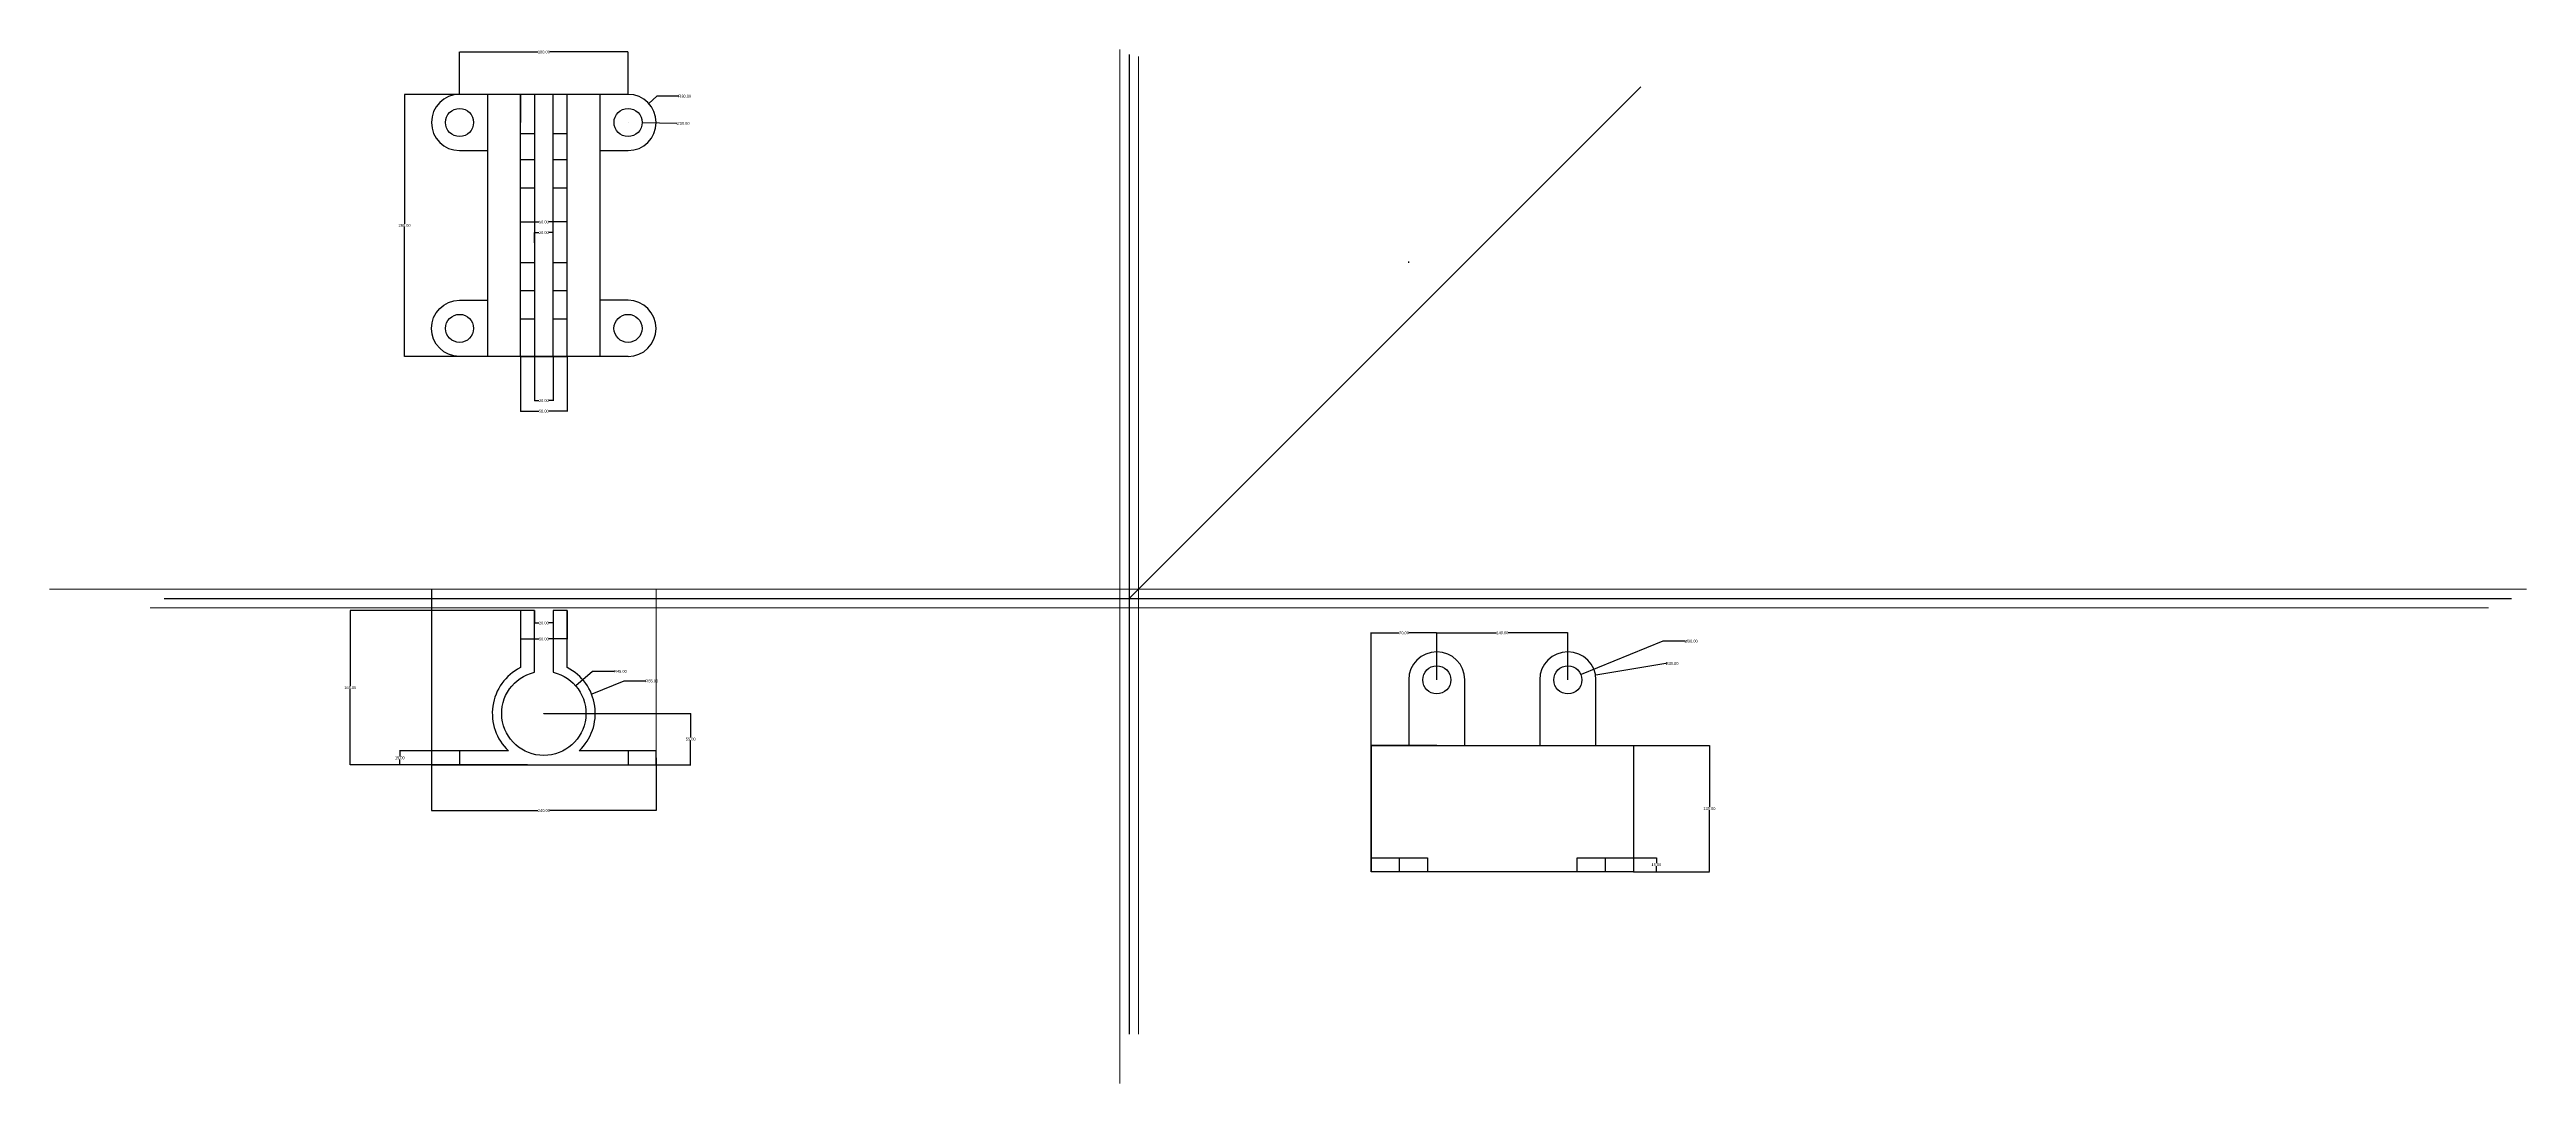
# Model space of a CAD drawing. Header units: millimetres. Extents: x -6852 to 59965, y -10230 to 31776.
# Drawn here: x 4856 to 7501, y -593 to 512 of the extents above; entities that cross this region are included whole.
import ezdxf

# ---------------------------------------------------------------- set-up
doc = ezdxf.new("R2010")
doc.units = ezdxf.units.MM
doc.header["$MEASUREMENT"] = 0
doc.layers.add('Dimension Line', color=53, linetype='Continuous', lineweight=15)
doc.layers.add('Object line', color=7, linetype='Continuous', lineweight=25)
doc.layers.add('Layer2', color=7, linetype='Continuous', lineweight=25, plot=False)
doc.layers.add('Projection Line', color=7, linetype='Continuous', lineweight=9, transparency=0.75)
doc.styles.get("Standard").update_dxf_attribs({"font": 'arial.ttf'})
doc.dimstyles.get("Standard").update_dxf_attribs({"dimtxt": 3, "dimasz": 0.18, "dimexe": 0.18, "dimexo": 0.0625, "dimgap": 0.09, "dimtad": 0, "dimtih": 1, "dimtoh": 1, "dimzin": 0, "dimdsep": 46, "dimtxsty": 'Standard', "dimcen": 0.09, "dimadec": 0, "dimazin": 0, "dimtfac": 1, "dimtofl": 0, "dimtmove": 0, "dimatfit": 3, "dimfxl": 1, "dimtolj": 1, "dimtzin": 0, "dimarcsym": 0})

# ---------------------------------------------------------------- blocks, each defined once
blk = doc.blocks.new('*D69')
at = {"layer": 'Defpoints', "color": 0, "transparency": 16777216}
for p in [(5293.6, 509.6), (5293.6, 464.3), (5473.6, 464.3)]:
    blk.add_point(p, dxfattribs=at)
at = {"layer": 'Object line', "color": 0, "lineweight": -2, "transparency": 16777216}
for p, q in [((5293.6, 464.3), (5293.6, 509.8)), ((5293.7, 509.6), (5377.4, 509.6)), ((5473.4, 509.6), (5389.7, 509.6)), ((5473.6, 464.3), (5473.6, 509.8))]:
    blk.add_line(p, q, dxfattribs=at)
at = {"layer": 'Object line', "color": 0, "transparency": 16777216}
for points in [[(5293.7, 509.6), (5293.7, 509.6), (5293.6, 509.6)], [(5473.4, 509.6), (5473.4, 509.6), (5473.6, 509.6)]]:
    blk.add_solid(points, dxfattribs=at)
at = {"layer": 'Object line', "color": 0, "transparency": 16777216, "insert": (5383.6, 509.6), "char_height": 3, "attachment_point": 5}
blk.add_mtext('\\A1;180.00', dxfattribs=at)
blk = doc.blocks.new('*D70')
at = {"layer": 'Defpoints', "color": 0, "transparency": 16777216}
for p in [(5434.6, -176.5), (5383.6, -197.1)]:
    blk.add_point(p, dxfattribs=at)
at = {"layer": 'Object line', "color": 0, "lineweight": -2, "transparency": 16777216}
for p, q in [((5469.2, -162.5), (5434.7, -176.4)), ((5492.3, -162.5), (5469.2, -162.5)), ((5383.5, -197.1), (5383.6, -197.1)), ((5383.6, -197.2), (5383.6, -197))]:
    blk.add_line(p, q, dxfattribs=at)
at = {"layer": 'Object line', "color": 0, "transparency": 16777216}
blk.add_solid([(5434.7, -176.4), (5434.7, -176.5), (5434.6, -176.5)], dxfattribs=at)
at = {"layer": 'Object line', "color": 0, "transparency": 16777216, "insert": (5498.9, -162.5), "char_height": 3, "attachment_point": 5}
blk.add_mtext('\\A1;R55.00', dxfattribs=at)
blk = doc.blocks.new('*D71')
at = {"layer": 'Defpoints', "color": 0, "transparency": 16777216}
for p in [(5383.6, -197.1), (5383.6, -252.1), (5540.4, -252.1)]:
    blk.add_point(p, dxfattribs=at)
at = {"layer": 'Object line', "color": 0, "lineweight": -2, "transparency": 16777216}
for p, q in [((5383.6, -197.1), (5540.6, -197.1)), ((5540.4, -197.3), (5540.4, -223)), ((5540.4, -251.9), (5540.4, -226.2)), ((5383.6, -252.1), (5540.6, -252.1))]:
    blk.add_line(p, q, dxfattribs=at)
at = {"layer": 'Object line', "color": 0, "transparency": 16777216}
for points in [[(5540.4, -197.3), (5540.5, -197.3), (5540.4, -197.1)], [(5540.4, -251.9), (5540.5, -251.9), (5540.4, -252.1)]]:
    blk.add_solid(points, dxfattribs=at)
at = {"layer": 'Object line', "color": 0, "transparency": 16777216, "insert": (5540.4, -224.6), "char_height": 3, "attachment_point": 5}
blk.add_mtext('\\A1;55.00', dxfattribs=at)
blk = doc.blocks.new('*D72')
at = {"layer": 'Defpoints', "color": 0, "transparency": 16777216}
for p in [(5263.6, -237.1), (5229.7, -252.1), (5263.6, -252.1)]:
    blk.add_point(p, dxfattribs=at)
at = {"layer": 'Object line', "color": 0, "lineweight": -2, "transparency": 16777216}
for p, q in [((5263.5, -237.1), (5229.5, -237.1)), ((5229.7, -237.3), (5229.7, -243)), ((5263.5, -252.1), (5229.5, -252.1)), ((5229.7, -251.9), (5229.7, -246.2))]:
    blk.add_line(p, q, dxfattribs=at)
at = {"layer": 'Object line', "color": 0, "transparency": 16777216}
for points in [[(5229.6, -237.3), (5229.7, -237.3), (5229.7, -237.1)], [(5229.6, -251.9), (5229.7, -251.9), (5229.7, -252.1)]]:
    blk.add_solid(points, dxfattribs=at)
at = {"layer": 'Object line', "color": 0, "transparency": 16777216, "insert": (5229.7, -244.6), "char_height": 3, "attachment_point": 5}
blk.add_mtext('\\A1;15.00', dxfattribs=at)
blk = doc.blocks.new('*D73')
at = {"layer": 'Defpoints', "color": 0, "transparency": 16777216}
for p in [(5373.6, -87.1), (5393.6, -87.1), (5393.6, -100.5)]:
    blk.add_point(p, dxfattribs=at)
at = {"layer": 'Object line', "color": 0, "lineweight": -2, "transparency": 16777216}
for p, q in [((5373.6, -87.1), (5373.6, -100.7)), ((5373.7, -100.5), (5378.4, -100.5)), ((5393.4, -100.5), (5388.7, -100.5)), ((5393.6, -87.1), (5393.6, -100.7))]:
    blk.add_line(p, q, dxfattribs=at)
at = {"layer": 'Object line', "color": 0, "transparency": 16777216}
for points in [[(5373.7, -100.5), (5373.7, -100.5), (5373.6, -100.5)], [(5393.4, -100.5), (5393.4, -100.5), (5393.6, -100.5)]]:
    blk.add_solid(points, dxfattribs=at)
at = {"layer": 'Object line', "color": 0, "transparency": 16777216, "insert": (5383.6, -100.5), "char_height": 3, "attachment_point": 5}
blk.add_mtext('\\A1;20.00', dxfattribs=at)
blk = doc.blocks.new('*D74')
at = {"layer": 'Defpoints', "color": 0, "transparency": 16777216}
for p in [(5358.6, -87.1), (5408.6, -87.1), (5408.6, -117.6)]:
    blk.add_point(p, dxfattribs=at)
at = {"layer": 'Object line', "color": 0, "lineweight": -2, "transparency": 16777216}
for p, q in [((5358.6, -87.1), (5358.6, -117.8)), ((5408.6, -87.1), (5408.6, -117.8)), ((5358.7, -117.6), (5378.4, -117.6)), ((5408.4, -117.6), (5388.7, -117.6))]:
    blk.add_line(p, q, dxfattribs=at)
at = {"layer": 'Object line', "color": 0, "transparency": 16777216}
for points in [[(5358.7, -117.5), (5358.7, -117.6), (5358.6, -117.6)], [(5408.4, -117.5), (5408.4, -117.6), (5408.6, -117.6)]]:
    blk.add_solid(points, dxfattribs=at)
at = {"layer": 'Object line', "color": 0, "transparency": 16777216, "insert": (5383.6, -117.6), "char_height": 3, "attachment_point": 5}
blk.add_mtext('\\A1;50.00', dxfattribs=at)
blk = doc.blocks.new('*D75')
at = {"layer": 'Defpoints', "color": 0, "transparency": 16777216}
for p in [(6547.3, -231.3), (6547.3, -366.3), (6628.5, -366.3)]:
    blk.add_point(p, dxfattribs=at)
at = {"layer": 'Dimension Line', "color": 0, "lineweight": -2, "transparency": 16777216}
for p, q in [((6547.4, -231.3), (6628.7, -231.3)), ((6628.5, -231.5), (6628.5, -297.2)), ((6628.5, -366.1), (6628.5, -300.4)), ((6547.4, -366.3), (6628.7, -366.3))]:
    blk.add_line(p, q, dxfattribs=at)
at = {"layer": 'Dimension Line', "color": 0, "transparency": 16777216}
for points in [[(6628.5, -231.5), (6628.6, -231.5), (6628.5, -231.3)], [(6628.5, -366.1), (6628.6, -366.1), (6628.5, -366.3)]]:
    blk.add_solid(points, dxfattribs=at)
at = {"layer": 'Dimension Line', "color": 0, "transparency": 16777216, "insert": (6628.5, -298.8), "char_height": 3, "attachment_point": 5}
blk.add_mtext('\\A1;135.00', dxfattribs=at)
blk = doc.blocks.new('*D76')
at = {"layer": 'Defpoints', "color": 0, "transparency": 16777216}
for p in [(6506.9, -156.4), (6477.3, -161.3)]:
    blk.add_point(p, dxfattribs=at)
at = {"layer": 'Dimension Line', "color": 0, "lineweight": -2, "transparency": 16777216}
for p, q in [((6582.1, -143.8), (6507.1, -156.3)), ((6477.2, -161.3), (6477.4, -161.3)), ((6477.3, -161.4), (6477.3, -161.2))]:
    blk.add_line(p, q, dxfattribs=at)
at = {"layer": 'Dimension Line', "color": 0, "transparency": 16777216}
blk.add_solid([(6507.1, -156.3), (6507.1, -156.4), (6506.9, -156.4)], dxfattribs=at)
at = {"layer": 'Dimension Line', "color": 0, "transparency": 16777216, "insert": (6588.7, -143.8), "char_height": 3, "attachment_point": 5}
blk.add_mtext('\\A1;R30.00', dxfattribs=at)
blk = doc.blocks.new('*D77')
at = {"layer": 'Defpoints', "color": 0, "transparency": 16777216}
for p in [(6491.2, -155.7), (6463.4, -167)]:
    blk.add_point(p, dxfattribs=at)
at = {"layer": 'Dimension Line', "color": 0, "lineweight": -2, "transparency": 16777216}
for p, q in [((6578.7, -120), (6491.4, -155.6)), ((6602.3, -120), (6578.7, -120)), ((6477.2, -161.3), (6477.4, -161.3)), ((6477.3, -161.4), (6477.3, -161.2))]:
    blk.add_line(p, q, dxfattribs=at)
at = {"layer": 'Dimension Line', "color": 0, "transparency": 16777216}
blk.add_solid([(6491.4, -155.6), (6491.4, -155.6), (6491.2, -155.7)], dxfattribs=at)
at = {"layer": 'Dimension Line', "color": 0, "transparency": 16777216, "insert": (6609.1, -120), "char_height": 3, "attachment_point": 5}
blk.add_mtext('\\A1;∅30.00', dxfattribs=at)
blk = doc.blocks.new('*D78')
at = {"layer": 'Defpoints', "color": 0, "transparency": 16777216}
for p in [(6477.3, -111), (6337.3, -161.3), (6477.3, -161.3)]:
    blk.add_point(p, dxfattribs=at)
at = {"layer": 'Dimension Line', "color": 0, "lineweight": -2, "transparency": 16777216}
for p, q in [((6337.3, -161.2), (6337.3, -110.8)), ((6337.5, -111), (6401.1, -111)), ((6477.1, -111), (6413.5, -111)), ((6477.3, -161.2), (6477.3, -110.8))]:
    blk.add_line(p, q, dxfattribs=at)
at = {"layer": 'Dimension Line', "color": 0, "transparency": 16777216}
for points in [[(6337.5, -111), (6337.5, -111), (6337.3, -111)], [(6477.1, -111), (6477.1, -111), (6477.3, -111)]]:
    blk.add_solid(points, dxfattribs=at)
at = {"layer": 'Dimension Line', "color": 0, "transparency": 16777216, "insert": (6407.3, -111), "char_height": 3, "attachment_point": 5}
blk.add_mtext('\\A1;140.00', dxfattribs=at)
blk = doc.blocks.new('*D79')
at = {"layer": 'Defpoints', "color": 0, "transparency": 16777216}
for p in [(6337.3, -111), (6337.3, -161.3), (6267.3, -231.3)]:
    blk.add_point(p, dxfattribs=at)
at = {"layer": 'Dimension Line', "color": 0, "lineweight": -2, "transparency": 16777216}
for p, q in [((6267.3, -231.2), (6267.3, -110.8)), ((6267.5, -111), (6297.2, -111)), ((6337.1, -111), (6307.4, -111)), ((6337.3, -161.2), (6337.3, -110.8))]:
    blk.add_line(p, q, dxfattribs=at)
at = {"layer": 'Dimension Line', "color": 0, "transparency": 16777216}
for points in [[(6267.5, -110.9), (6267.5, -111), (6267.3, -111)], [(6337.1, -110.9), (6337.1, -111), (6337.3, -111)]]:
    blk.add_solid(points, dxfattribs=at)
at = {"layer": 'Dimension Line', "color": 0, "transparency": 16777216, "insert": (6302.3, -111), "char_height": 3, "attachment_point": 5}
blk.add_mtext('\\A1;70.00', dxfattribs=at)
blk = doc.blocks.new('*D80')
at = {"layer": 'Defpoints', "color": 0, "transparency": 16777216}
for p in [(6547.3, -351.3), (6547.3, -366.3), (6571.9, -366.3)]:
    blk.add_point(p, dxfattribs=at)
at = {"layer": 'Object line', "color": 0, "lineweight": -2, "transparency": 16777216}
for p, q in [((6547.4, -351.3), (6572.1, -351.3)), ((6547.4, -366.3), (6572.1, -366.3)), ((6571.9, -351.5), (6571.9, -357.2)), ((6571.9, -366.1), (6571.9, -360.4))]:
    blk.add_line(p, q, dxfattribs=at)
at = {"layer": 'Object line', "color": 0, "transparency": 16777216}
for points in [[(6571.9, -351.5), (6572, -351.5), (6571.9, -351.3)], [(6571.9, -366.1), (6572, -366.1), (6571.9, -366.3)]]:
    blk.add_solid(points, dxfattribs=at)
at = {"layer": 'Object line', "color": 0, "transparency": 16777216, "insert": (6571.9, -358.8), "char_height": 3, "attachment_point": 5}
blk.add_mtext('\\A1;15.00', dxfattribs=at)
blk = doc.blocks.new('*D81')
at = {"layer": 'Defpoints', "color": 0, "transparency": 16777216}
for p in [(5358.6, 184.3), (5408.6, 184.3), (5408.6, 125.8)]:
    blk.add_point(p, dxfattribs=at)
at = {"layer": 'Layer2', "color": 0, "lineweight": -2, "transparency": 16777216}
for p, q in [((5358.6, 184.2), (5358.6, 125.6)), ((5408.6, 184.2), (5408.6, 125.6)), ((5358.7, 125.8), (5378.4, 125.8)), ((5408.4, 125.8), (5388.7, 125.8))]:
    blk.add_line(p, q, dxfattribs=at)
at = {"layer": 'Layer2', "color": 0, "transparency": 16777216}
for points in [[(5358.7, 125.8), (5358.7, 125.8), (5358.6, 125.8)], [(5408.4, 125.8), (5408.4, 125.8), (5408.6, 125.8)]]:
    blk.add_solid(points, dxfattribs=at)
at = {"layer": 'Layer2', "color": 0, "transparency": 16777216, "insert": (5383.6, 125.8), "char_height": 3, "attachment_point": 5}
blk.add_mtext('\\A1;50.00', dxfattribs=at)
blk = doc.blocks.new('*D82')
at = {"layer": 'Defpoints', "color": 0, "transparency": 16777216}
for p in [(5373.6, 184.3), (5393.6, 184.3), (5393.6, 137.1)]:
    blk.add_point(p, dxfattribs=at)
at = {"layer": 'Layer2', "color": 0, "lineweight": -2, "transparency": 16777216}
for p, q in [((5373.6, 184.2), (5373.6, 137)), ((5393.6, 184.2), (5393.6, 137)), ((5373.7, 137.1), (5378.4, 137.1)), ((5393.4, 137.1), (5388.7, 137.1))]:
    blk.add_line(p, q, dxfattribs=at)
at = {"layer": 'Layer2', "color": 0, "transparency": 16777216}
for points in [[(5373.7, 137.2), (5373.7, 137.1), (5373.6, 137.1)], [(5393.4, 137.2), (5393.4, 137.1), (5393.6, 137.1)]]:
    blk.add_solid(points, dxfattribs=at)
at = {"layer": 'Layer2', "color": 0, "transparency": 16777216, "insert": (5383.6, 137.1), "char_height": 3, "attachment_point": 5}
blk.add_mtext('\\A1;20.00', dxfattribs=at)
blk = doc.blocks.new('*D83')
at = {"layer": 'Defpoints', "color": 0, "transparency": 16777216}
for p in [(5327.8, 464.3), (5234.8, 184.3), (5327.8, 184.3)]:
    blk.add_point(p, dxfattribs=at)
at = {"layer": 'Layer2', "color": 0, "lineweight": -2, "transparency": 16777216}
for p, q in [((5327.8, 464.3), (5234.7, 464.3)), ((5234.8, 464.1), (5234.8, 325.9)), ((5234.8, 184.4), (5234.8, 322.6)), ((5327.8, 184.3), (5234.7, 184.3))]:
    blk.add_line(p, q, dxfattribs=at)
at = {"layer": 'Layer2', "color": 0, "transparency": 16777216}
for points in [[(5234.8, 464.1), (5234.9, 464.1), (5234.8, 464.3)], [(5234.8, 184.4), (5234.9, 184.4), (5234.8, 184.3)]]:
    blk.add_solid(points, dxfattribs=at)
at = {"layer": 'Layer2', "color": 0, "transparency": 16777216, "insert": (5234.8, 324.3), "char_height": 3, "attachment_point": 5}
blk.add_mtext('\\A1;280.00', dxfattribs=at)
blk = doc.blocks.new('*D90')
at = {"layer": 'Defpoints', "color": 0, "transparency": 16777216}
for p in [(5495.7, 454.5), (5473.6, 434.3)]:
    blk.add_point(p, dxfattribs=at)
at = {"layer": 'Object line', "color": 0, "lineweight": -2, "transparency": 16777216}
for p, q in [((5504.4, 462.4), (5495.9, 454.6)), ((5527.5, 462.4), (5504.4, 462.4)), ((5473.5, 434.3), (5473.6, 434.3)), ((5473.6, 434.2), (5473.6, 434.4))]:
    blk.add_line(p, q, dxfattribs=at)
at = {"layer": 'Object line', "color": 0, "transparency": 16777216}
blk.add_solid([(5495.8, 454.6), (5495.9, 454.6), (5495.7, 454.5)], dxfattribs=at)
at = {"layer": 'Object line', "color": 0, "transparency": 16777216, "insert": (5534.1, 462.4), "char_height": 3, "attachment_point": 5}
blk.add_mtext('\\A1;R30.00', dxfattribs=at)
blk = doc.blocks.new('*D91')
at = {"layer": 'Defpoints', "color": 0, "transparency": 16777216}
for p in [(5458.6, 434.6), (5488.5, 434)]:
    blk.add_point(p, dxfattribs=at)
at = {"layer": 'Object line', "color": 0, "lineweight": -2, "transparency": 16777216}
for p, q in [((5473.5, 434.3), (5473.6, 434.3)), ((5473.6, 434.2), (5473.6, 434.4)), ((5525.5, 433.2), (5488.7, 434))]:
    blk.add_line(p, q, dxfattribs=at)
at = {"layer": 'Object line', "color": 0, "transparency": 16777216}
blk.add_solid([(5488.7, 434), (5488.7, 433.9), (5488.5, 434)], dxfattribs=at)
at = {"layer": 'Object line', "color": 0, "transparency": 16777216, "insert": (5532.3, 433.2), "char_height": 3, "attachment_point": 5}
blk.add_mtext('\\A1;∅30.00', dxfattribs=at)
blk = doc.blocks.new('*D92')
at = {"layer": 'Defpoints', "color": 0, "transparency": 16777216}
for p in [(5408.6, 328), (5358.6, 312.1), (5408.6, 312.1)]:
    blk.add_point(p, dxfattribs=at)
at = {"layer": 'Object line', "color": 0, "lineweight": -2, "transparency": 16777216}
for p, q in [((5358.6, 312.1), (5358.6, 328.2)), ((5358.7, 328), (5378.4, 328)), ((5408.4, 328), (5388.7, 328)), ((5408.6, 312.1), (5408.6, 328.2))]:
    blk.add_line(p, q, dxfattribs=at)
at = {"layer": 'Object line', "color": 0, "transparency": 16777216}
for points in [[(5358.7, 328), (5358.7, 328), (5358.6, 328)], [(5408.4, 328), (5408.4, 328), (5408.6, 328)]]:
    blk.add_solid(points, dxfattribs=at)
at = {"layer": 'Object line', "color": 0, "transparency": 16777216, "insert": (5383.6, 328), "char_height": 3, "attachment_point": 5}
blk.add_mtext('\\A1;50.00', dxfattribs=at)
blk = doc.blocks.new('*D93')
at = {"layer": 'Defpoints', "color": 0, "transparency": 16777216}
for p in [(5373.6, 305.5), (5393.6, 316.6), (5393.6, 305.5)]:
    blk.add_point(p, dxfattribs=at)
at = {"layer": 'Object line', "color": 0, "lineweight": -2, "transparency": 16777216}
for p, q in [((5373.6, 305.6), (5373.6, 316.8)), ((5373.7, 316.6), (5378.4, 316.6)), ((5393.4, 316.6), (5388.7, 316.6)), ((5393.6, 305.6), (5393.6, 316.8))]:
    blk.add_line(p, q, dxfattribs=at)
at = {"layer": 'Object line', "color": 0, "transparency": 16777216}
for points in [[(5373.7, 316.7), (5373.7, 316.6), (5373.6, 316.6)], [(5393.4, 316.7), (5393.4, 316.6), (5393.6, 316.6)]]:
    blk.add_solid(points, dxfattribs=at)
at = {"layer": 'Object line', "color": 0, "transparency": 16777216, "insert": (5383.6, 316.6), "char_height": 3, "attachment_point": 5}
blk.add_mtext('\\A1;20.00', dxfattribs=at)
blk = doc.blocks.new('*D94')
at = {"layer": 'Defpoints', "color": 0, "transparency": 16777216}
for p in [(5417.7, -167.7), (5383.6, -197.1)]:
    blk.add_point(p, dxfattribs=at)
at = {"layer": 'Object line', "color": 0, "lineweight": -2, "transparency": 16777216}
for p, q in [((5435.7, -152.2), (5417.8, -167.6)), ((5458.8, -152.2), (5435.7, -152.2)), ((5383.5, -197.1), (5383.6, -197.1)), ((5383.6, -197.2), (5383.6, -197))]:
    blk.add_line(p, q, dxfattribs=at)
at = {"layer": 'Object line', "color": 0, "transparency": 16777216}
blk.add_solid([(5417.8, -167.6), (5417.8, -167.6), (5417.7, -167.7)], dxfattribs=at)
at = {"layer": 'Object line', "color": 0, "transparency": 16777216, "insert": (5465.4, -152.2), "char_height": 3, "attachment_point": 5}
blk.add_mtext('\\A1;R45.00', dxfattribs=at)
blk = doc.blocks.new('*D95')
at = {"layer": 'Defpoints', "color": 0, "transparency": 16777216}
for p in [(5263.6, -244.6), (5503.6, -244.6), (5503.6, -300.9)]:
    blk.add_point(p, dxfattribs=at)
at = {"layer": 'Object line', "color": 0, "lineweight": -2, "transparency": 16777216}
for p, q in [((5263.6, -244.6), (5263.6, -301)), ((5503.6, -244.6), (5503.6, -301)), ((5263.7, -300.9), (5377.2, -300.9)), ((5503.4, -300.9), (5389.9, -300.9))]:
    blk.add_line(p, q, dxfattribs=at)
at = {"layer": 'Object line', "color": 0, "transparency": 16777216}
for points in [[(5263.7, -300.8), (5263.7, -300.9), (5263.6, -300.9)], [(5503.4, -300.8), (5503.4, -300.9), (5503.6, -300.9)]]:
    blk.add_solid(points, dxfattribs=at)
at = {"layer": 'Object line', "color": 0, "transparency": 16777216, "insert": (5383.6, -300.9), "char_height": 3, "attachment_point": 5}
blk.add_mtext('\\A1;240.00', dxfattribs=at)
blk = doc.blocks.new('*D96')
at = {"layer": 'Defpoints', "color": 0, "transparency": 16777216}
for p in [(5366.1, -87.1), (5176.8, -252.1), (5366.1, -252.1)]:
    blk.add_point(p, dxfattribs=at)
at = {"layer": 'Object line', "color": 0, "lineweight": -2, "transparency": 16777216}
for p, q in [((5366, -87.1), (5176.6, -87.1)), ((5176.8, -87.3), (5176.8, -168)), ((5176.8, -251.9), (5176.8, -171.2)), ((5366, -252.1), (5176.6, -252.1))]:
    blk.add_line(p, q, dxfattribs=at)
at = {"layer": 'Object line', "color": 0, "transparency": 16777216}
for points in [[(5176.7, -87.3), (5176.8, -87.3), (5176.8, -87.1)], [(5176.7, -251.9), (5176.8, -251.9), (5176.8, -252.1)]]:
    blk.add_solid(points, dxfattribs=at)
at = {"layer": 'Object line', "color": 0, "transparency": 16777216, "insert": (5176.8, -169.6), "char_height": 3, "attachment_point": 5}
blk.add_mtext('\\A1;165.00', dxfattribs=at)

msp = doc.modelspace()

# ---------------------------------------------------------------- linework, layer by layer
for p, q in [((6008.838, 506.945), (6008.838, -539.805)), ((4978.211, -74.205), (7485.05, -74.205))]:
    msp.add_line(p, q)
at = {"layer": 'Layer2'}
for p, q in [((5373.552, 422.052), (5358.552, 422.052)), ((5408.552, 422.052), (5393.552, 422.052)), ((5373.552, 364.265), (5358.552, 364.265)), ((5408.552, 364.265), (5393.552, 364.265)), ((5373.552, 284.265), (5358.552, 284.265)), ((5408.552, 284.265), (5393.552, 284.265)), ((6307.308, 284.265), (6307.308, 285.606)), ((5373.552, 224.265), (5358.552, 224.265)), ((5408.552, 224.265), (5393.552, 224.265)), ((6297.308, -351.309), (6297.308, -366.309)), ((6517.308, -351.309), (6517.308, -366.309))]:
    msp.add_line(p, q, dxfattribs=at)
msp.add_lwpolyline([(6337.308, -231.309), (6267.308, -231.309), (6547.308, -231.309), (6547.308, -366.309), (6267.308, -366.309), (6267.308, -231.309), (6267.308, -366.309), (6267.308, -351.309), (6327.308, -351.309), (6327.308, -366.309)], dxfattribs=at)
at = {"layer": 'Object line'}
for p, q in [((5323.552, 464.265), (5323.552, 184.265)), ((5443.552, 464.265), (5443.552, 184.265)), ((5373.552, 394.265), (5358.552, 394.265)), ((5408.552, 394.265), (5393.552, 394.265)), ((5373.552, 254.265), (5358.552, 254.265)), ((5408.552, 254.265), (5393.552, 254.265)), ((5293.552, -237.073), (5293.552, -252.073)), ((5473.52, -237.073), (5473.52, -252.073))]:
    msp.add_line(p, q, dxfattribs=at)
for points in [[(5443.552, 404.265), (5473.552, 404.265, 1), (5473.552, 464.265), (5293.552, 464.265, 1), (5293.552, 404.265), (5323.552, 404.265)], [(5473.552, 184.265), (5293.552, 184.265, -1), (5293.552, 244.265), (5323.552, 244.265)], [(5473.52, 184.265, 1), (5473.52, 244.265), (5443.552, 244.265)], [(5263.552, -64.205), (5263.552, -252.073), (5503.552, -252.073), (5503.552, -237.073), (5421.301, -237.073, 0.5184756), (5408.552, -148.083), (5408.552, -87.073), (5393.552, -87.073), (5393.552, -142.073), (5393.552, -142.99), (5393.552, -153.198, -8.88748219), (5373.552, -153.198), (5373.552, -142.99), (5373.552, -87.073), (5358.552, -87.073), (5358.552, -148.083, 0.5184756), (5345.802, -237.073), (5263.552, -237.073), (5263.552, -252.073), (5383.552, -252.073)], [(6367.308, -231.309), (6367.308, -161.309, 1), (6307.308, -161.309), (6307.308, -231.309)], [(6507.308, -231.309), (6507.308, -161.309, 1), (6447.308, -161.309), (6447.308, -231.309)]]:
    msp.add_lwpolyline(points, format="xyb", dxfattribs=at)
for points in [[(5373.552, 184.265), (5383.552, 184.265), (5358.552, 184.265), (5358.552, 224.792), (5358.552, 464.265), (5358.552, 434.265)], [(5358.552, 184.265), (5408.552, 184.265), (5408.552, 464.265)], [(5373.552, 464.265), (5373.552, 184.265), (5393.552, 184.265), (5393.552, 464.265)], [(6487.308, -366.309), (6487.308, -351.309), (6547.308, -351.309)]]:
    msp.add_lwpolyline(points, dxfattribs=at)
for centre in [(5293.552, 434.265), (5473.552, 434.265), (5293.552, 214.265), (5473.52, 214.265), (6337.308, -161.309), (6477.308, -161.309)]:
    msp.add_circle(centre, 15, dxfattribs=at)
at = {"layer": 'Projection Line'}
for p, q in [((5998.838, -592.545), (5998.838, 512.236)), ((6018.838, -539.805), (6018.838, 504.829)), ((4855.635, -64.205), (7501.182, -64.205)), ((5503.52, -64.205), (5503.52, -252.073)), ((6008.838, -84.205), (7460.742, -84.205))]:
    msp.add_line(p, q, dxfattribs=at)
for points in [[(4962.949, -84.205), (6008.838, -84.205), (6008.838, -74.205), (6555.314, 472.271)], [(6008.838, -64.205), (6008.838, -74.205), (6018.838, -74.205)]]:
    msp.add_lwpolyline(points, dxfattribs=at)
msp.add_lwpolyline([(6008.838, -74.205), (5998.838, -74.205)], close=True, dxfattribs=at)

# ---------------------------------------------------------------- dimensions: what is measured, and where the dimension line sits
at = {"layer": 'Dimension Line'}
for base, p1, p2, picture, middle in [((6337.308, -110.963), (6267.308, -231.309), (6337.308, -161.309), '*D79', (6302.308, -110.963)), ((6477.308, -110.984), (6337.308, -161.309), (6477.308, -161.309), '*D78', (6407.308, -110.984))]:
    dim = msp.add_linear_dim(base=base, p1=p1, p2=p2, dimstyle='Standard', dxfattribs=at)
    dim.commit()
    dim.dimension.update_dxf_attribs({"geometry": picture, "text_midpoint": middle})
dim = msp.add_diameter_dim_2p(p1=(6463.415, -166.963), p2=(6491.201, -155.655), dimstyle='Standard', dxfattribs=at)
dim.commit()
dim.dimension.update_dxf_attribs({"geometry": '*D77', "text_midpoint": (6609.059, -120.035), "dimtype": 163})
dim = msp.add_radius_dim(center=(6477.308, -161.309), mpoint=(6506.898, -156.366), dimstyle='Standard', dxfattribs=at)
dim.commit()
dim.dimension.update_dxf_attribs({"geometry": '*D76', "text_midpoint": (6582.121, -143.8), "dimtype": 164})
dim = msp.add_linear_dim(base=(6628.545, -366.309), p1=(6547.308, -231.309), p2=(6547.308, -366.309), angle=90, dimstyle='Standard', dxfattribs=at)
dim.commit()
dim.dimension.update_dxf_attribs({"geometry": '*D75', "text_midpoint": (6628.545, -298.809)})
at = {"layer": 'Layer2'}
dim = msp.add_linear_dim(base=(5234.844, 184.265), p1=(5327.844, 464.265), p2=(5327.844, 184.265), angle=90, dimstyle='Standard', dxfattribs=at)
dim.commit()
dim.dimension.update_dxf_attribs({"geometry": '*D83', "text_midpoint": (5234.844, 324.265)})
for base, p1, p2, picture, middle in [((5408.552, 125.793), (5358.552, 184.265), (5408.552, 184.265), '*D81', (5383.552, 125.793)), ((5393.552, 137.133), (5373.552, 184.265), (5393.552, 184.265), '*D82', (5383.552, 137.133))]:
    dim = msp.add_linear_dim(base=base, p1=p1, p2=p2, dimstyle='Standard', dxfattribs=at)
    dim.commit()
    dim.dimension.update_dxf_attribs({"geometry": picture, "text_midpoint": middle})
at = {"layer": 'Object line'}
for base, p1, p2, picture, middle in [((5293.552, 509.583), (5473.552, 464.265), (5293.552, 464.265), '*D69', (5383.552, 509.583)), ((5408.552, 328.006), (5358.552, 312.072), (5408.552, 312.072), '*D92', (5383.552, 328.006)), ((5393.552, 316.624), (5373.552, 305.527), (5393.552, 305.527), '*D93', (5383.552, 316.624)), ((5408.552, -117.578), (5358.552, -87.073), (5408.552, -87.073), '*D74', (5383.552, -117.578)), ((5393.552, -100.519), (5373.552, -87.073), (5393.552, -87.073), '*D73', (5383.552, -100.519)), ((5503.552, -300.865), (5263.552, -244.573), (5503.552, -244.573), '*D95', (5383.552, -300.865))]:
    dim = msp.add_linear_dim(base=base, p1=p1, p2=p2, dimstyle='Standard', dxfattribs=at)
    dim.commit()
    dim.dimension.update_dxf_attribs({"geometry": picture, "text_midpoint": middle})
for center, mpoint, picture, middle in [((5473.552, 434.265), (5495.72, 454.478), '*D90', (5534.089, 462.4)), ((5383.552, -197.073), (5417.653, -167.712), '*D94', (5465.378, -152.176)), ((5383.552, -197.073), (5434.56, -176.504), '*D70', (5498.894, -162.53))]:
    dim = msp.add_radius_dim(center=center, mpoint=mpoint, dimstyle='Standard', dxfattribs=at)
    dim.commit()
    dim.dimension.update_dxf_attribs({"geometry": picture, "text_midpoint": middle, "dimtype": 164})
dim = msp.add_diameter_dim_2p(p1=(5458.555, 434.573), p2=(5488.548, 433.957), dimstyle='Standard', dxfattribs=at)
dim.commit()
dim.dimension.update_dxf_attribs({"geometry": '*D91', "text_midpoint": (5525.548, 433.197), "dimtype": 163})
for base, p1, p2, picture, middle in [((5176.761, -252.073), (5366.052, -87.073), (5366.052, -252.073), '*D96', (5176.761, -169.573)), ((5540.427, -252.073), (5383.552, -197.073), (5383.552, -252.073), '*D71', (5540.427, -224.573)), ((5229.678, -252.073), (5263.552, -237.073), (5263.552, -252.073), '*D72', (5229.678, -244.573)), ((6571.939, -366.309), (6547.308, -351.309), (6547.308, -366.309), '*D80', (6571.939, -358.809))]:
    dim = msp.add_linear_dim(base=base, p1=p1, p2=p2, angle=90, dimstyle='Standard', dxfattribs=at)
    dim.commit()
    dim.dimension.update_dxf_attribs({"geometry": picture, "text_midpoint": middle})

doc.saveas('drawing.dxf')
